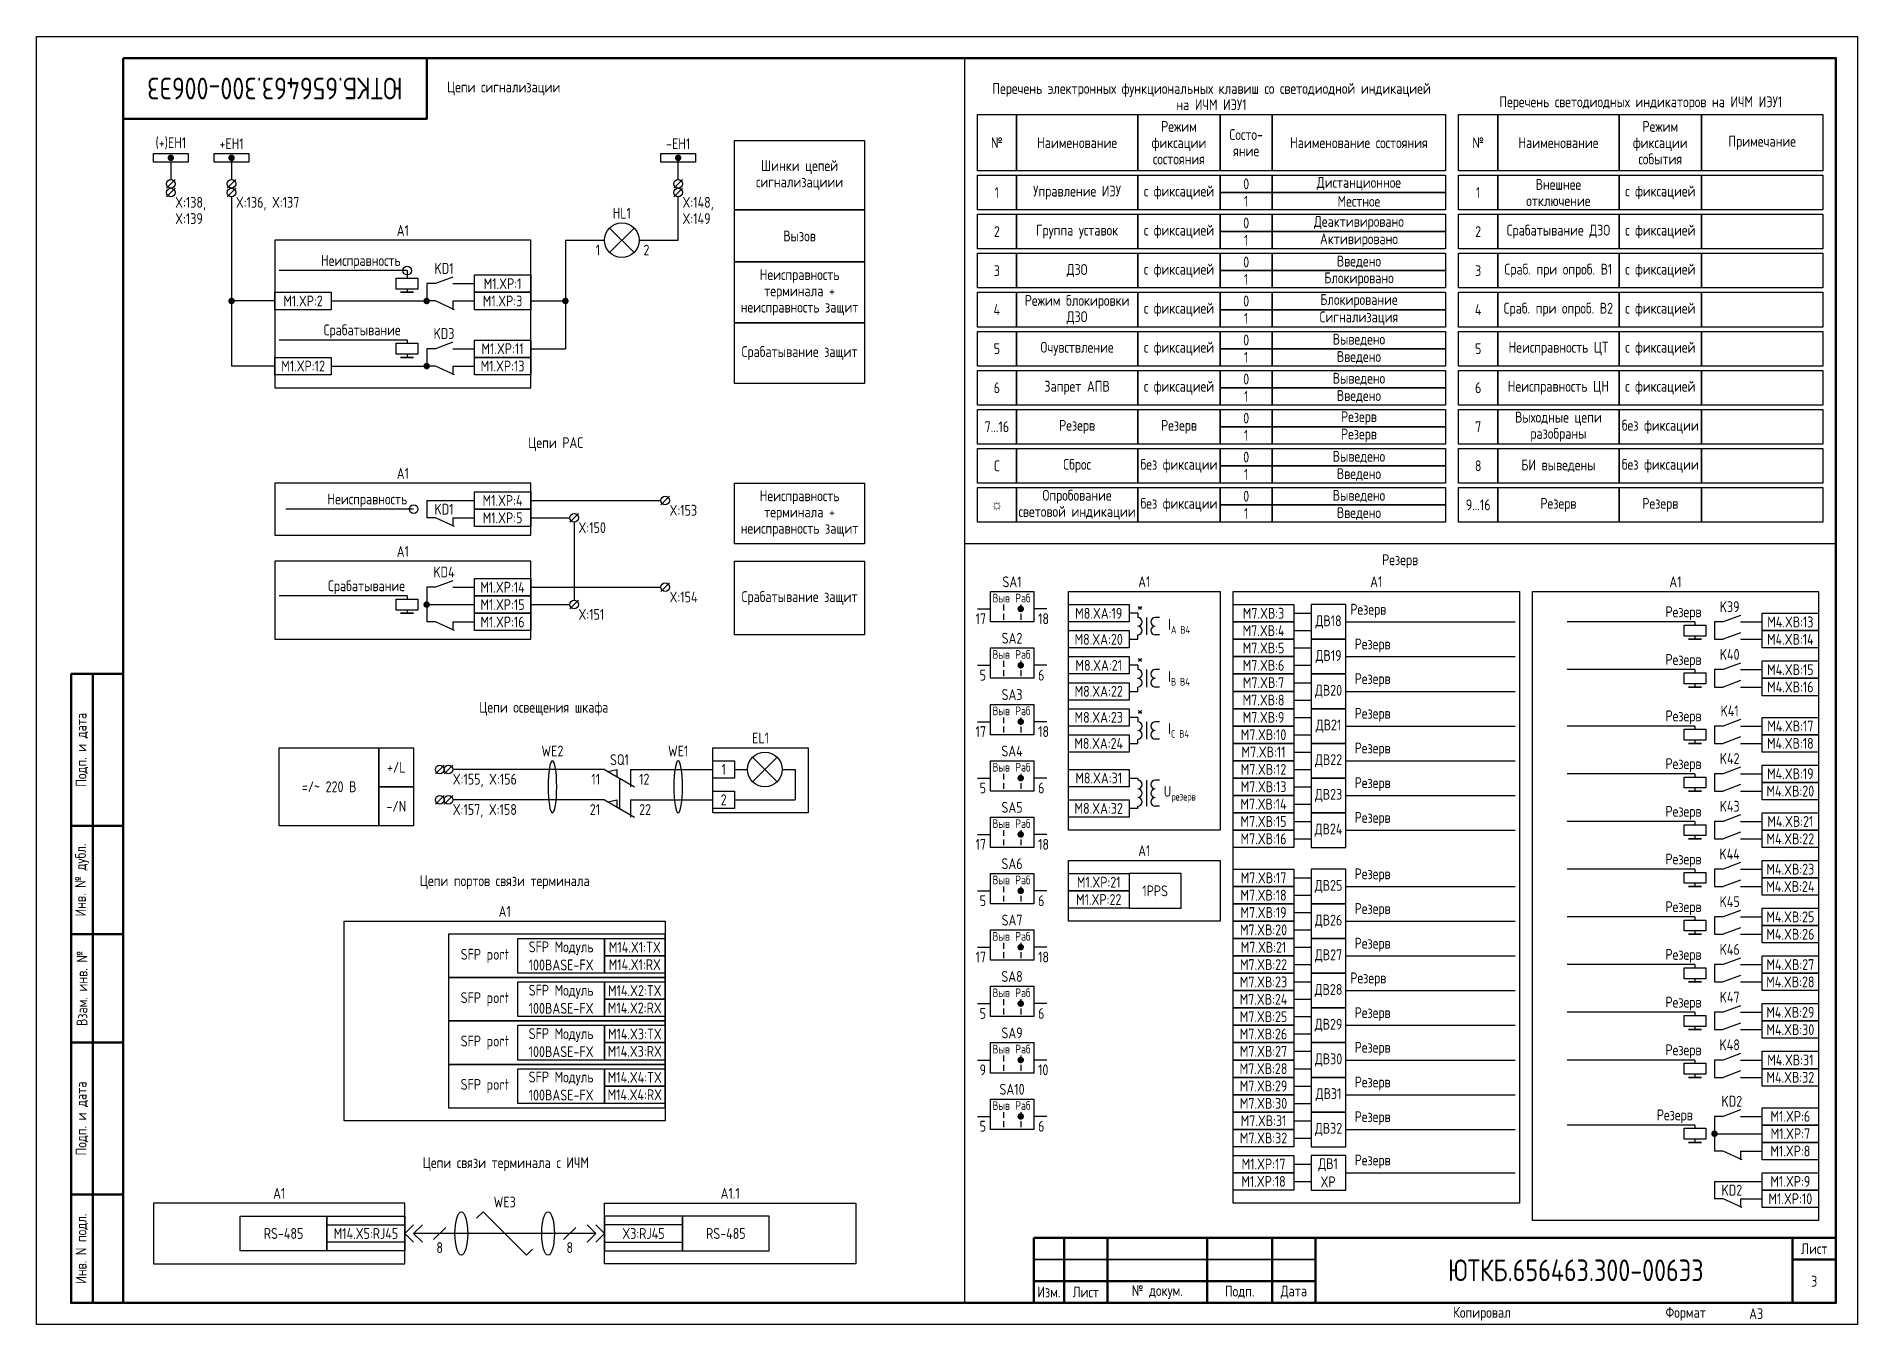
# Model space of a CAD drawing. Header units: millimetres. Extents: x -1102 to 3953, y -90 to 618.
# Drawn here: x 840 to 1260, y 0 to 297 of the extents above; entities that cross this region are included whole.
import ezdxf

# ---------------------------------------------------------------- set-up
doc = ezdxf.new("R2010")
doc.units = ezdxf.units.MM
doc.styles.add('Gost_type_A', font='GOST_A.TTF')

msp = doc.modelspace()

# ---------------------------------------------------------------- texts
at = {"insert": (895, 285), "char_height": 5, "width": 70, "attachment_point": 5, "rotation": 180, "style": 'Gost_type_A'}
msp.add_mtext('ЮТКБ.656463.300-006Э3', dxfattribs=at)
at = {"char_height": 2.5, "style": 'Gost_type_A'}
for s, insert, width, attachment_point, line_spacing_factor in [('Цепи сигнализации', (947.75, 285), 197.5, 5, 0.9), ('Перечень электронных функциональных клавиш со светодиодной индикацией\\Pна ИЧМ ИЭУ1', (1111, 280), 108, 8, 0.9), ('Перечень светодиодных индикаторов на ИЧМ ИЭУ1', (1210, 280), 84, 8, 0.9), ('Режим\\Pфиксации состояния', (1103.5, 272.5), 19, 5, 0.9), ('Режим\\Pфиксации события', (1214.5, 272.5), 19, 5, 0.9), ('№ ', (1061.5, 272.5), 9, 5, 0.9), ('Наименование ', (1080, 272.5), 28, 5, 0.9), ('Состо- яние', (1119, 272.5), 12, 5, 0.9), ('Наименование состояния ', (1145, 272.5), 40, 5, 0.9), ('№ ', (1172.5, 272.5), 9, 5, 0.9), ('Наименование ', (1191, 272.5), 28, 5, 0.9), ('Примечание', (1238, 272.5), 28, 5, 0.9), ('Шинки цепей сигнализациии', (1016, 265), 29.9999, 5, 0.9), ('1', (1061.5, 261), 9, 5, 0.9), ('Управление ИЭУ', (1080, 261), 28, 5, 0.9), ('с фиксацией', (1103.5, 261), 19, 5, 0.9), ('0', (1119, 263), 12, 5, 0.9), ('Дистанционное', (1145, 263), 40, 5, 0.9), ('1', (1172.5, 261), 9, 5, 0.9), ('Внешнее\\Pотключение ', (1191, 261), 28, 5, 0.9), ('с фиксацией', (1214.5, 261), 19, 5, 0.9), ('X:138, X:139', (872, 260), 11, 1, 0.9), ('X:136, X:137', (886, 260), 14, 1, 0.9), ('X:148,\\PX:149', (989, 260), 16, 1, 0.9), ('1', (1119, 259), 12, 5, 0.9), ('Местное', (1145, 259), 40, 5, 0.9), ('A1', (924.5, 251), 59, 8, 0.9), ('Вызов', (1016, 251), 29.9999, 5, 0.9), ('2', (1061.5, 252), 9, 5, 0.9), ('Группа уставок', (1080, 252), 28, 5, 0.9), ('с фиксацией', (1103.5, 252), 19, 5, 0.9), ('0', (1119, 254), 12, 5, 0.9), ('Деактивировано', (1145, 254), 40, 5, 0.9), ('2', (1172.5, 252), 9, 5, 0.9), ('Срабатывание ДЗО ', (1191, 252), 28, 5, 0.9), ('с фиксацией', (1214.5, 252), 19, 5, 0.9), ('1', (1119, 250), 12, 5, 0.9), ('Активировано', (1145, 250), 40, 5, 0.9), ('Неисправность', (924, 245), 37, 6, 0.8), ('3', (1061.5, 243), 9, 5, 0.9), ('ДЗО', (1080, 243), 28, 5, 0.9), ('с фиксацией', (1103.5, 243), 19, 5, 0.9), ('0', (1119, 245), 12, 5, 0.9), ('Введено', (1145, 245), 40, 5, 0.9), ('3', (1172.5, 243), 9, 5, 0.9), ('Сраб. при опроб. В1 ', (1191, 243), 28, 5, 0.9), ('с фиксацией', (1214.5, 243), 19, 5, 0.9), ('Неисправность терминала + неисправность защит', (1016, 238), 29.9999, 5, 0.9), ('1', (1119, 241), 12, 5, 0.9), ('Блокировано', (1145, 241), 40, 5, 0.9), ('4', (1061.5, 234), 9, 5, 0.9), ('Режим блокировки ДЗО', (1080, 234), 28, 5, 0.9), ('с фиксацией', (1103.5, 234), 19, 5, 0.9), ('0', (1119, 236), 12, 5, 0.9), ('Блокирование', (1145, 236), 40, 5, 0.9), ('4', (1172.5, 234), 9, 5, 0.9), ('Сраб. при опроб. В2', (1191, 234), 28, 5, 0.9), ('с фиксацией', (1214.5, 234), 19, 5, 0.9), ('1', (1119, 232), 12, 5, 0.9), ('Сигнализация', (1145, 232), 40, 5, 0.9), ('Срабатывание', (924, 229), 37, 6, 0.8), ('0', (1119, 227), 12, 5, 0.9), ('Выведено', (1145, 227), 40, 5, 0.9), ('Срабатывание защит', (1016, 224), 29.9999, 5, 0.9), ('5', (1061.5, 225), 9, 5, 0.9), ('Очувствление', (1080, 225), 28, 5, 0.9), ('с фиксацией', (1103.5, 225), 19, 5, 0.9), ('1', (1119, 223), 12, 5, 0.9), ('Введено', (1145, 223), 40, 5, 0.9), ('5', (1172.5, 225), 9, 5, 0.9), ('Неисправность ЦТ ', (1191, 225), 28, 5, 0.9), ('с фиксацией', (1214.5, 225), 19, 5, 0.9), ('0', (1119, 218), 12, 5, 0.9), ('Выведено', (1145, 218), 40, 5, 0.9), ('6', (1061.5, 216), 9, 5, 0.9), ('Запрет АПВ', (1080, 216), 28, 5, 0.9), ('с фиксацией', (1103.5, 216), 19, 5, 0.9), ('1', (1119, 214), 12, 5, 0.9), ('Введено', (1145, 214), 40, 5, 0.9), ('6', (1172.5, 216), 9, 5, 0.9), ('Неисправность ЦН', (1191, 216), 28, 5, 0.9), ('с фиксацией', (1214.5, 216), 19, 5, 0.9), ('0', (1119, 209), 12, 5, 0.9), ('Резерв', (1145, 209), 40, 5, 0.9), ('Выходные цепи разобраны ', (1191, 207), 28, 5, 0.9), ('7...16', (1061.5, 207), 9, 5, 0.9), ('Резерв', (1080, 207), 28, 5, 0.9), ('Резерв', (1103.5, 207), 19, 5, 0.9), ('1', (1119, 205), 12, 5, 0.9), ('Резерв', (1145, 205), 40, 5, 0.9), ('7', (1172.5, 207), 9, 5, 0.9), ('без фиксации', (1214.5, 207), 19, 5, 0.9), ('Цепи РАС', (959.75, 203), 197.5, 5, 0.9), ('A1', (924.5, 195), 59, 8, 0.9), ('C', (1061.5, 198), 9, 5, 0.9), ('Сброс', (1080, 198), 28, 5, 0.9), ('без фиксации', (1103.5, 198), 19, 5, 0.9), ('0', (1119, 200), 12, 5, 0.9), ('Выведено', (1145, 200), 40, 5, 0.9), ('Введено', (1145, 196), 40, 5, 0.9), ('8', (1172.5, 198), 9, 5, 0.9), ('БИ выведены ', (1191, 198), 28, 5, 0.9), ('без фиксации', (1214.5, 198), 19, 5, 0.9), ('1', (1119, 196), 12, 5, 0.9), ('Неисправность', (925.5, 190), 37, 6, 0.8), ('X:153', (986.01, 189), 8, 1, 0.9), ('Неисправность терминала + неисправность защит', (1016, 187), 29.9999, 5, 0.9), ('☼', (1061.5, 189), 9, 5, 0.9), ('Опробование световой индикации', (1080, 189), 28, 5, 0.9), ('без фиксации', (1103.5, 189), 19, 5, 0.9), ('0', (1119, 191), 12, 5, 0.9), ('Выведено', (1145, 191), 40, 5, 0.9), ('9...16', (1172.5, 189), 9, 5, 0.9), ('Резерв', (1191, 189), 28, 5, 0.9), ('Резерв', (1214.5, 189), 19, 5, 0.9), ('X:150', (965.01, 185), 8, 1, 0.9), ('1', (1119, 187), 12, 5, 0.9), ('Введено', (1145, 187), 40, 5, 0.9), ('A1', (924.5, 177), 59, 8, 0.9), ('Резерв', (1154.5, 176), 201, 5, 0.9), ('A1', (1095.5, 170), 35, 8, 0.9), ('A1', (1149, 170), 66, 8, 0.9), ('A1', (1218, 170), 66, 8, 0.9), ('Срабатывание', (925, 170), 37, 6, 0.8), ('X:154', (986.01, 169), 8, 1, 0.9), ('Срабатывание защит', (1016, 167.5), 29.9999, 5, 0.9), ('X:151', (965.01, 165), 8, 1, 0.9), ('Цепи освещения шкафа', (957, 142), 122, 5, 0.9), ('EL1', (1007, 134), 21.9942, 8, 0.9), ('+/L', (923, 128.5), 8, 5, 0.9), ('X:155, X:156', (936.01, 127), 17.9949, 1, 0.9), ('=/~ 220 В', (907.5, 124), 23, 5, 0.9), ('-/N', (923, 119.5), 8, 5, 0.9), ('X:157, X:158', (936.01, 120), 17.9949, 1, 0.9), ('A1', (1095.5, 108), 35, 8, 0.9), ('Цепи портов связи терминала', (948, 102), 197.5, 5, 0.9), ('A1', (948, 94), 74.0002, 8, 0.9), ('Резерв', (1222, 48), 37, 6, 0.8), ('Цепи связи терминала с ИЧМ', (948.25, 37), 197.5, 5, 0.9), ('A1', (896, 29), 58.0002, 8, 0.9), ('A1.1', (1000, 29), 58.0002, 8, 0.9)]:
    msp.add_mtext(s, dxfattribs=dict(at, insert=insert, width=width, attachment_point=attachment_point, line_spacing_factor=line_spacing_factor))
at = {"style": 'Gost_type_A'}
for s, insert, char_height, width, attachment_point in [('(+)EH1', (871, 271), 2.5, 10, 8), ('+EH1', (885, 271), 2.5, 10, 8), ('-EH1', (988, 271), 2.5, 10, 8), ('HL1', (975, 255), 2.5, 14, 8), ('1', (970, 249), 2.5, 6, 3), ('2', (980, 249), 2.5, 6, 1), ('KD1', (934, 243.5), 2.5, 8, 5), ('M1.XP:1', (947.5, 240), 2.5, 13, 5), ('M1.XP:2', (901.5, 236), 2.5, 13, 5), ('M1.XP:3', (947.5, 236), 2.5, 13, 5), ('KD3', (934, 228.5), 2.5, 8, 5), ('M1.XP:11', (947.5, 225), 2.5, 13, 5), ('M1.XP:12', (901.5, 221), 2.5, 13, 5), ('M1.XP:13', (947.5, 221), 2.5, 13, 5), ('KD1', (934, 188), 2.5, 8, 5), ('M1.XP:4', (947.5, 190), 2.5, 13, 5), ('M1.XP:5', (947.5, 186), 2.5, 13, 5), ('KD4', (934, 173.5), 2.5, 8, 5), ('SA1', (1065, 170), 2.5, 10, 8), ('M1.XP:14', (947.5, 170), 2.5, 13, 5), ('Выв', (1062.5, 167.5), 2, 5, 5), ('Раб', (1067.5, 167.5), 2, 5, 5), ('M1.XP:15', (947.5, 166), 2.5, 13, 5), ('17', (1059, 163.98), 2.5, 5, 3), ('18', (1071, 163.98), 2.5, 5, 1), ('M8.XA:19', (1085, 164), 2.5, 14, 5), ('*', (1094.5, 165.5), 2.5, 3, 5), ('M7.XВ:3', (1123, 164), 2.5, 14, 5), ('Резерв ', (1143, 163), 2.5, 39.8419, 7), ('Резерв', (1224, 164), 2.5, 31.0015, 6), ('K39', (1230.5, 165.5), 2.5, 5, 5), ('M1.XP:16', (947.5, 162), 2.5, 13, 5), ('\\A1;I{\\H0.7x;\\S^ A B4;}', (1101, 161), 2.5, 8, 4), ('M7.XВ:4', (1123, 160), 2.5, 14, 5), ('ДВ18', (1138, 162), 2.5, 7.9998, 5), ('M4.XВ:13', (1244.5, 162), 2.5, 13, 5), ('Выв', (1062.5, 154.5), 2, 5, 5), ('SA2', (1065, 157), 2.5, 10, 8), ('Раб', (1067.5, 154.5), 2, 5, 5), ('M8.XA:20', (1084.99, 157.99), 2.5, 14.018, 5), ('M7.XВ:5', (1123, 156), 2.5, 14, 5), ('ДВ19', (1138, 154), 2.5, 7.9998, 5), ('Резерв ', (1144, 155), 2.5, 27.8465, 7), ('K40', (1230.5, 154.5), 2.5, 5, 5), ('M4.XВ:14', (1244.5, 158), 2.5, 13, 5), ('M8.XA:21', (1085, 152), 2.5, 14, 5), ('*', (1094.5, 153.5), 2.5, 3, 5), ('M7.XВ:6', (1123, 152), 2.5, 14, 5), ('Резерв', (1224, 153), 2.5, 31.0015, 6), ('M4.XВ:15', (1244.5, 151), 2.5, 13, 5), ('5', (1059, 150.98), 2.5, 5, 3), ('6', (1071, 150.98), 2.5, 5, 1), ('M8.XA:22', (1084.99, 146), 2.5, 14.018, 5), ('\\A1;I{\\H0.7x;\\S^ B B4;}', (1101, 149), 2.5, 8, 4), ('M7.XВ:7', (1123, 148), 2.5, 14, 5), ('ДВ20', (1138, 146), 2.5, 7.9998, 5), ('Резерв ', (1144, 147), 2.5, 27.8465, 7), ('M4.XВ:16', (1244.5, 147), 2.5, 13, 5), ('SA3', (1065, 144), 2.5, 10, 8), ('M7.XВ:8', (1123, 144), 2.5, 14, 5), ('Выв', (1062.5, 141.5), 2, 5, 5), ('Раб', (1067.5, 141.5), 2, 5, 5), ('M8.XA:23', (1085, 140), 2.5, 14, 5), ('*', (1094.5, 141.5), 2.5, 3, 5), ('\\A1;I{\\H0.7x;\\S^ C B4;}', (1101, 137), 2.5, 8, 4), ('M7.XВ:9', (1123, 140), 2.5, 14, 5), ('ДВ21', (1138, 138), 2.5, 7.9998, 5), ('Резерв ', (1144, 139), 2.5, 33.4848, 7), ('Резерв', (1224, 140), 2.5, 31.0015, 6), ('K41', (1230.5, 141.5), 2.5, 5, 5), ('M4.XВ:17', (1244.5, 138), 2.5, 13, 5), ('17', (1059, 137.98), 2.5, 5, 3), ('18', (1071, 137.98), 2.5, 5, 1), ('M8.XA:24', (1084.99, 133.99), 2.5, 14.018, 5), ('M7.XВ:10', (1123, 136), 2.5, 14, 5), ('M4.XВ:18', (1244.5, 134), 2.5, 13, 5), ('WE2', (959, 131), 2.5, 10, 8), ('SQ1', (974.46, 129), 2.5, 10, 8), ('WE1', (988, 131), 2.5, 10, 8), ('SA4', (1065, 131), 2.5, 10, 8), ('M7.XВ:11', (1123, 132), 2.5, 14, 5), ('ДВ22', (1138, 130), 2.5, 7.9998, 5), ('Резерв ', (1144, 131), 2.5, 27.8465, 7), ('Резерв', (1224, 129), 2.5, 31.0015, 6), ('K42', (1230.5, 130.5), 2.5, 5, 5), ('11', (970, 127), 2.5, 6, 3), ('12', (979, 127), 2.5, 6, 1), ('1', (998.5, 128), 2.5, 5, 5), ('Выв', (1062.5, 128.5), 2, 5, 5), ('Раб', (1067.5, 128.5), 2, 5, 5), ('M8.XA:31', (1084.99, 126), 2.5, 14.018, 5), ('M7.XВ:12', (1123, 128), 2.5, 14, 5), ('Резерв', (1144, 123), 2.5, 27.8465, 7), ('M4.XВ:19', (1244.5, 127), 2.5, 13, 5), ('2', (998.5, 121), 2.5, 5, 5), ('5', (1059, 124.98), 2.5, 5, 3), ('6', (1071, 124.98), 2.5, 5, 1), ('\\A1;U{\\H0.7x;\\S^ резерв;}', (1100, 122.5), 2.5, 12, 4), ('M7.XВ:13', (1123, 124), 2.5, 14, 5), ('ДВ23', (1138, 122), 2.5, 7.9998, 5), ('M4.XВ:20', (1244.5, 123), 2.5, 13, 5), ('21', (970, 120), 2.5, 6, 3), ('22', (979, 120), 2.5, 6, 1), ('SA5', (1065, 118), 2.5, 10, 8), ('M8.XA:32', (1084.99, 119), 2.5, 14.018, 5), ('M7.XВ:14', (1123, 120), 2.5, 14, 5), ('Резерв', (1144, 115), 2.5, 27.8465, 7), ('Резерв', (1224, 118), 2.5, 31.0015, 6), ('K43', (1230.5, 119.5), 2.5, 5, 5), ('Выв', (1062.5, 115.5), 2, 5, 5), ('Раб', (1067.5, 115.5), 2, 5, 5), ('M7.XВ:15', (1123, 116), 2.5, 14, 5), ('ДВ24', (1138, 114), 2.5, 7.9998, 5), ('M4.XВ:21', (1244.5, 116), 2.5, 13, 5), ('17', (1059, 111.98), 2.5, 5, 3), ('18', (1071, 111.98), 2.5, 5, 1), ('M7.XВ:16', (1123, 112), 2.5, 14, 5), ('K44', (1230.5, 108.5), 2.5, 5, 5), ('M4.XВ:22', (1244.5, 112), 2.5, 13, 5), ('SA6', (1065, 105), 2.5, 10, 8), ('Резерв', (1144, 102), 2.5, 27.8465, 7), ('Резерв', (1224, 107), 2.5, 31.0015, 6), ('M4.XВ:23', (1244.5, 105), 2.5, 13, 5), ('Выв', (1062.5, 102.5), 2, 5, 5), ('Раб', (1067.5, 102.5), 2, 5, 5), ('M1.XP:21', (1085, 102), 2.5, 14, 5), ('1PPS', (1098, 100), 2.5, 12, 5), ('M7.XВ:17', (1123, 103), 2.5, 14, 5), ('ДВ25', (1138, 101), 2.5, 7.9998, 5), ('M4.XВ:24', (1244.5, 101), 2.5, 13, 5), ('5', (1059, 98.98), 2.5, 5, 3), ('6', (1071, 98.98), 2.5, 5, 1), ('M1.XP:22', (1085, 98), 2.5, 14, 5), ('M7.XВ:18', (1123, 99), 2.5, 14, 5), ('Резерв', (1144, 94), 2.5, 27.8465, 7), ('Резерв', (1224, 96), 2.5, 31.0015, 6), ('K45', (1230.5, 97.5), 2.5, 5, 5), ('SA7', (1065, 92), 2.5, 10, 8), ('M7.XВ:19', (1123, 95), 2.5, 14, 5), ('ДВ26', (1138, 93), 2.5, 7.9998, 5), ('M4.XВ:25', (1244.5, 94), 2.5, 13, 5), ('SFP Mодуль 100BASE-FX', (961, 85), 2.5, 19.9998, 5), ('M14.X1:TX', (978, 87), 2.5, 14, 5), ('Выв', (1062.5, 89.5), 2, 5, 5), ('Раб', (1067.5, 89.5), 2, 5, 5), ('M7.XВ:20', (1123, 91), 2.5, 14, 5), ('M7.XВ:21', (1123, 87), 2.5, 14, 5), ('Резерв', (1144, 86), 2.5, 35.933, 7), ('M4.XВ:26', (1244.5, 90), 2.5, 13, 5), ('SFP port', (949, 85), 2.5, 20, 6), ('M14.X1:RX', (978, 83), 2.5, 14, 5), ('17', (1059, 85.98), 2.5, 5, 3), ('18', (1071, 85.98), 2.5, 5, 1), ('M7.XВ:22', (1123, 83), 2.5, 14, 5), ('ДВ27', (1138, 85), 2.5, 7.9998, 5), ('Резерв', (1224, 85), 2.5, 31.0015, 6), ('K46', (1230.5, 86.5), 2.5, 5, 5), ('M4.XВ:27', (1244.5, 83), 2.5, 13, 5), ('SA8', (1065, 79), 2.5, 10, 8), ('M7.XВ:23', (1123, 79), 2.5, 14, 5), ('Резерв', (1143, 78), 2.5, 41.868, 7), ('M4.XВ:28', (1244.5, 79), 2.5, 13, 5), ('SFP port', (949, 75), 2.5, 20, 6), ('SFP Mодуль 100BASE-FX', (961, 75), 2.5, 19.9998, 5), ('M14.X2:TX', (978, 77), 2.5, 14, 5), ('Выв', (1062.5, 76.5), 2, 5, 5), ('Раб', (1067.5, 76.5), 2, 5, 5), ('M7.XВ:24', (1123, 75), 2.5, 14, 5), ('ДВ28', (1138, 77), 2.5, 7.9998, 5), ('K47', (1230.5, 75.5), 2.5, 5, 5), ('M14.X2:RX', (978, 73), 2.5, 14, 5), ('5', (1059, 72.98), 2.5, 5, 3), ('6', (1071, 72.98), 2.5, 5, 1), ('M7.XВ:25', (1123, 71), 2.5, 14, 5), ('Резерв', (1144, 70), 2.5, 42.9636, 7), ('Резерв', (1224, 74), 2.5, 31.0015, 6), ('M4.XВ:29', (1244.5, 72), 2.5, 13, 5), ('SFP Mодуль 100BASE-FX', (961, 65), 2.5, 19.9998, 5), ('M14.X3:TX', (978, 67), 2.5, 14, 5), ('SA9', (1065, 66), 2.5, 10, 8), ('M7.XВ:26', (1123, 67), 2.5, 14, 5), ('ДВ29', (1138, 69), 2.5, 7.9998, 5), ('M4.XВ:30', (1244.5, 68), 2.5, 13, 5), ('SFP port', (949, 65), 2.5, 20, 6), ('M14.X3:RX', (978, 63), 2.5, 14, 5), ('Выв', (1062.5, 63.5), 2, 5, 5), ('Раб', (1067.5, 63.5), 2, 5, 5), ('M7.XВ:27', (1123, 63), 2.5, 14, 5), ('Резерв', (1144, 62), 2.5, 40.0707, 7), ('Резерв', (1224, 63), 2.5, 31.0015, 6), ('K48', (1230.5, 64.5), 2.5, 5, 5), ('9', (1059, 59.98), 2.5, 5, 3), ('10', (1071, 59.98), 2.5, 5, 1), ('M7.XВ:28', (1123, 59), 2.5, 14, 5), ('ДВ30', (1138, 61), 2.5, 7.9998, 5), ('M4.XВ:31', (1244.5, 61), 2.5, 13, 5), ('SFP port', (949, 55), 2.5, 20, 6), ('SFP Mодуль 100BASE-FX', (961, 55), 2.5, 19.9998, 5), ('M14.X4:TX', (978, 57), 2.5, 14, 5), ('SA10', (1065, 53), 2.5, 10, 8), ('M7.XВ:29', (1123, 55), 2.5, 14, 5), ('Резерв', (1144, 54), 2.5, 38, 7), ('M4.XВ:32', (1244.5, 57), 2.5, 13, 5), ('M14.X4:RX', (978, 53), 2.5, 14, 5), ('Выв', (1062.5, 50.5), 2, 5, 5), ('Раб', (1067.5, 50.5), 2, 5, 5), ('M7.XВ:30', (1123, 51), 2.5, 14, 5), ('ДВ31', (1138, 53), 2.5, 7.9998, 5), ('KD2', (1231, 51.5), 2.5, 8, 5), ('5', (1059, 46.98), 2.5, 5, 3), ('6', (1071, 46.98), 2.5, 5, 1), ('M7.XВ:31', (1123, 47), 2.5, 14, 5), ('ДВ32', (1138, 45), 2.5, 7.9998, 5), ('Резерв ', (1144, 46), 2.5, 37, 7), ('M1.XP:6', (1244.5, 48), 2.5, 13, 5), ('M7.XВ:32', (1123, 43), 2.5, 14, 5), ('M1.XP:7', (1244.5, 44), 2.5, 13, 5), ('M1.XP:17', (1123, 37), 2.5, 14, 5), ('ДВ1 XP', (1137.88, 35), 2.5, 7.7588, 5), ('Резерв', (1144, 36), 2.5, 37, 7), ('M1.XP:8', (1244.5, 40), 2.5, 13, 5), ('M1.XP:18', (1123, 33), 2.5, 14, 5), ('M1.XP:9', (1244.5, 33), 2.5, 13, 5), ('WE3', (948, 27), 2.5, 20, 8), ('KD2', (1231, 31), 2.5, 8, 5), ('M1.XP:10', (1244.5, 29), 2.5, 13, 5), ('RS-485', (897, 21), 2.5, 19.9998, 5), ('M14.X5:RJ45', (916, 21), 2.5, 18.0002, 5), ('X3:RJ45', (980, 21), 2.5, 18.0002, 5), ('RS-485', (999, 21), 2.5, 19.9998, 5), ('8', (933, 19), 2.5, 20, 2), ('8', (963, 19), 2.5, 20, 2), ('ЮТКБ.656463.300-006Э3', (1195, 12.5), 5, 120, 5), ('3', (1250, 10), 2.5, 10, 5), ('A3', (1235, 2.5), 2.5, 20, 4)]:
    msp.add_mtext(s, dxfattribs=dict(at, insert=insert, char_height=char_height, width=width, attachment_point=attachment_point))

# ---------------------------------------------------------------- blocks, each defined once
blk = doc.blocks.new('Штамп угловой верхний')
at = {"lineweight": 50}
blk.add_lwpolyline([(0, 0), (70, 0), (70, -14), (0, -14)], close=True, dxfattribs=at)
blk = doc.blocks.new('Формат_А3')
blk.add_lwpolyline([(-420, 297), (0, 297), (0, 0), (-420, 0)], close=True)
at = {"lineweight": 50}
blk.add_lwpolyline([(-400, 292), (-5, 292), (-5, 5), (-400, 5)], close=True, dxfattribs=at)
blk = doc.blocks.new('Штамп левый нижний')
at = {"lineweight": 50}
for points in [[(-12, 145), (-7, 145), (-7, 110), (-12, 110)], [(-7, 145), (0, 145), (0, 110), (-7, 110)], [(-12, 110), (-7, 110), (-7, 85), (-12, 85)], [(-7, 110), (0, 110), (0, 85), (-7, 85)], [(-12, 85), (-7, 85), (-7, 60), (-12, 60)], [(-7, 85), (0, 85), (0, 60), (-7, 60)], [(-12, 60), (-7, 60), (-7, 25), (-12, 25)], [(-7, 60), (0, 60), (0, 25), (-7, 25)], [(-12, 25), (-7, 25), (-7, 0), (-12, 0)], [(-7, 25), (0, 25), (0, 0), (-7, 0)]]:
    blk.add_lwpolyline(points, close=True, dxfattribs=at)
at = {"char_height": 2.5, "attachment_point": 5, "rotation": 90, "style": 'Gost_type_A'}
for s, insert, width in [('Подп. и дата', (-9.5, 127.5), 35), ('Инв. № дубл.', (-9.5, 97.5), 25), ('Взам. инв. №', (-9.5, 72.5), 25), ('Подп. и дата', (-9.5, 42.5), 35), ('Инв. N подл.', (-9.5, 12.5), 25)]:
    blk.add_mtext(s, dxfattribs=dict(at, insert=insert, width=width))
blk = doc.blocks.new('Штамп малый нижний')
at = {"lineweight": 50}
for points in [[(-185, 15), (-178, 15), (-178, 5), (-185, 5)], [(-178, 15), (-168, 15), (-168, 5), (-178, 5)], [(-168, 15), (-145, 15), (-145, 5), (-168, 5)], [(-145, 15), (-130, 15), (-130, 5), (-145, 5)], [(-130, 15), (-120, 15), (-120, 5), (-130, 5)], [(-120, 15), (-10, 15), (-10, 0), (-120, 0)], [(-10, 15), (0, 15), (0, 10), (-10, 10)], [(-10, 10), (0, 10), (0, 0), (-10, 0)], [(-185, 5), (-178, 5), (-178, 0), (-185, 0)], [(-178, 5), (-168, 5), (-168, 0), (-178, 0)], [(-168, 5), (-145, 5), (-145, 0), (-168, 0)], [(-145, 5), (-130, 5), (-130, 0), (-145, 0)], [(-130, 5), (-120, 5), (-120, 0), (-130, 0)]]:
    blk.add_lwpolyline(points, close=True, dxfattribs=at)
for points in [[(-185, 15), (-178, 15), (-178, 10), (-185, 10)], [(-178, 15), (-168, 15), (-168, 10), (-178, 10)], [(-168, 15), (-145, 15), (-145, 10), (-168, 10)], [(-145, 15), (-130, 15), (-130, 10), (-145, 10)], [(-130, 15), (-120, 15), (-120, 10), (-130, 10)], [(-185, 10), (-178, 10), (-178, 5), (-185, 5)], [(-178, 10), (-168, 10), (-168, 5), (-178, 5)], [(-168, 10), (-145, 10), (-145, 5), (-168, 5)], [(-145, 10), (-130, 10), (-130, 5), (-145, 5)], [(-130, 10), (-120, 10), (-120, 5), (-130, 5)]]:
    blk.add_lwpolyline(points, close=True)
at = {"char_height": 2.5, "style": 'Gost_type_A'}
for s, insert, width, attachment_point in [('Лист', (-5, 12.5), 10, 5), ('Изм.', (-181.5, 2.5), 7, 5), ('Лист', (-173, 2.5), 10, 5), ('№ докум.', (-156.5, 2.5), 23, 5), ('Подп.', (-137.5, 2.5), 15, 5), ('Дата', (-125, 2.5), 10, 5), ('Копировал', (-75, -2.53), 13.1202, 6), ('Формат', (-30, -2.53), 13.1202, 6)]:
    blk.add_mtext(s, dxfattribs=dict(at, insert=insert, width=width, attachment_point=attachment_point))
blk = doc.blocks.new('POINT')
at = {"const_width": 0.75}
blk.add_lwpolyline([(-0.375, 0, 1), (0.375, 0, 1)], format="xyb", close=True, dxfattribs=at)
blk = doc.blocks.new('Шинка')
blk.add_lwpolyline([(-4, 1), (4, 1), (4, -1), (-4, -1)], close=True)
blk.add_blockref('POINT', (0, 0))
blk = doc.blocks.new('Переключатель_положение')
for p, q in [((2, 1), (2, -0.34)), ((2, -1.14), (2, -2.49))]:
    blk.add_line(p, q)

# ---------------------------------------------------------------- linework, layer by layer
for p, q in [((1054, 292), (1054, 5)), ((885, 269), (885, 264)), ((988, 264), (988, 269)), ((871, 268), (871, 264)), ((872, 264), (870, 262)), ((872, 262), (870, 260)), ((886, 264), (884, 262)), ((886, 262), (884, 260)), ((989, 264), (987, 262)), ((989, 262), (987, 260)), ((988, 262), (988, 262.01)), ((988, 262), (988, 262.01)), ((885, 260), (885, 221)), ((988, 250), (988, 260)), ((972.17, 252.83), (977.83, 247.17)), ((977.83, 252.83), (972.17, 247.17)), ((962, 250), (971, 250)), ((962, 250), (962, 225)), ((979, 250), (988, 250)), ((925.5, 243), (896, 243)), ((925.5, 243), (925.5, 241.25)), ((895, 236), (885, 236)), ((925.5, 238.75), (925.5, 238)), ((936, 236), (936, 234)), ((954, 236), (962, 236)), ((925.5, 227), (896, 227)), ((925.5, 227), (925.5, 226.25)), ((925.5, 223.75), (925.5, 223)), ((954, 225), (962, 225)), ((895, 221), (885, 221)), ((936, 221), (936, 219)), ((930, 190), (930, 186)), ((954, 190), (984, 190)), ((986.01, 191), (984.01, 189)), ((927, 188), (897.5, 188)), ((936, 186), (936, 184)), ((954, 186), (963, 186)), ((965, 187), (963, 185)), ((964, 185), (964, 167)), ((1255, 180), (1054, 180)), ((925.5, 168), (896, 168)), ((925.5, 168), (925.5, 167.25)), ((954, 170), (984, 170)), ((986.01, 171), (984.01, 169)), ((925.5, 164.75), (925.5, 164)), ((954, 166), (963, 166)), ((965, 167), (963, 165)), ((1057, 165), (1060, 165)), ((1073, 165), (1070, 165)), ((1094, 164), (1092, 164)), ((1130, 164), (1134, 164)), ((936, 162), (936, 160)), ((1130, 160), (1134, 160)), ((1142, 162), (1181, 162)), ((1222.5, 162), (1193, 162)), ((1222.5, 162), (1222.5, 161.25)), ((1092, 158), (1094, 158)), ((1130, 156), (1134, 156)), ((1222.5, 158.75), (1222.5, 158)), ((1057, 152), (1060, 152)), ((1073, 152), (1070, 152)), ((1094, 152), (1092, 152)), ((1130, 152), (1134, 152)), ((1142, 154), (1181, 154)), ((1130, 148), (1134, 148)), ((1222.5, 151), (1193, 151)), ((1222.5, 151), (1222.5, 150.25)), ((1222.5, 147.75), (1222.5, 147)), ((1092, 146), (1094, 146)), ((1130, 144), (1134, 144)), ((1142, 146), (1181, 146)), ((1057, 139), (1060, 139)), ((1073, 139), (1070, 139)), ((1094, 140), (1092, 140)), ((1130, 140), (1134, 140)), ((1130, 136), (1134, 136)), ((1142, 138), (1181, 138)), ((1222.5, 138), (1193, 138)), ((1222.5, 138), (1222.5, 137.25)), ((1222.5, 134.75), (1222.5, 134)), ((1005.17, 130.83), (1010.83, 125.17)), ((1010.83, 130.83), (1005.17, 125.17)), ((1092, 134), (1094, 134)), ((1130, 132), (1134, 132)), ((934.01, 129), (932.01, 127)), ((936.01, 129), (934.01, 127)), ((971, 128), (936.01, 128)), ((971, 128), (977.92, 124)), ((971.87, 127.5), (973.87, 128)), ((973.87, 128), (973.87, 126.34)), ((977, 128), (977, 124)), ((977, 128), (996, 128)), ((1001, 128), (1004, 128)), ((1012, 128), (1015, 128)), ((1015, 128), (1015, 121)), ((1057, 126), (1060, 126)), ((1073, 126), (1070, 126)), ((1130, 128), (1134, 128)), ((1142, 130), (1181, 130)), ((1222.5, 127), (1193, 127)), ((1222.5, 127), (1222.5, 126.25)), ((934.01, 122), (932.01, 120)), ((936.01, 122), (934.01, 120)), ((1130, 124), (1134, 124)), ((1142, 122), (1181, 122)), ((1222.5, 123.75), (1222.5, 123)), ((971, 121), (936.01, 121)), ((971, 121), (977.92, 117)), ((971.87, 120.5), (973.87, 121)), ((973.87, 121), (973.87, 119.34)), ((977, 121), (977, 117)), ((977, 121), (996, 121)), ((1001, 121), (1015, 121)), ((1130, 120), (1134, 120)), ((1130, 116), (1134, 116)), ((1142, 114), (1181, 114)), ((1222.5, 116), (1193, 116)), ((1222.5, 116), (1222.5, 115.25)), ((1057, 113), (1060, 113)), ((1073, 113), (1070, 113)), ((1130, 112), (1134, 112)), ((1222.5, 112.75), (1222.5, 112)), ((1222.5, 105), (1193, 105)), ((1222.5, 105), (1222.5, 104.25)), ((1130, 103), (1134, 103)), ((1142, 101), (1181, 101)), ((1222.5, 101.75), (1222.5, 101)), ((1057, 100), (1060, 100)), ((1073, 100), (1070, 100)), ((1130, 99), (1134, 99)), ((1130, 95), (1134, 95)), ((1142, 93), (1181, 93)), ((1222.5, 94), (1193, 94)), ((1222.5, 94), (1222.5, 93.25)), ((1130, 91), (1134, 91)), ((1222.5, 90.75), (1222.5, 90)), ((1057, 87), (1060, 87)), ((1073, 87), (1070, 87)), ((1130, 87), (1134, 87)), ((1142, 85), (1181, 85)), ((1130, 83), (1134, 83)), ((1222.5, 83), (1193, 83)), ((1222.5, 83), (1222.5, 82.25)), ((1130, 79), (1134, 79)), ((1142, 77), (1181, 77)), ((1222.5, 79.75), (1222.5, 79)), ((1057, 74), (1060, 74)), ((1073, 74), (1070, 74)), ((1130, 75), (1134, 75)), ((1222.5, 72), (1193, 72)), ((1222.5, 72), (1222.5, 71.25)), ((1130, 71), (1134, 71)), ((1142, 69), (1181, 69)), ((1222.5, 68.75), (1222.5, 68)), ((1130, 67), (1134, 67)), ((1130, 63), (1134, 63)), ((1057, 61), (1060, 61)), ((1073, 61), (1070, 61)), ((1130, 59), (1134, 59)), ((1142, 61), (1181, 61)), ((1222.5, 61), (1193, 61)), ((1222.5, 61), (1222.5, 60.25)), ((1130, 55), (1134, 55)), ((1222.5, 57.75), (1222.5, 57)), ((1130, 51), (1134, 51)), ((1142, 53), (1181, 53)), ((1057, 48), (1060, 48)), ((1073, 48), (1070, 48)), ((1130, 47), (1134, 47)), ((1130, 43), (1134, 43)), ((1142, 45), (1181, 45)), ((1222.5, 46), (1193, 46)), ((1222.5, 46), (1222.5, 45.25)), ((1222.5, 42.75), (1222.5, 42)), ((1233, 40), (1233, 38)), ((1130, 37), (1134, 37)), ((1142, 35), (1181, 35)), ((1130, 33), (1134, 33)), ((1227, 33), (1227, 29)), ((941.53, 24.53), (943, 26)), ((943, 26), (953, 16)), ((1233, 29), (1233, 27)), ((925, 21), (927, 23)), ((925, 21), (927, 23)), ((925, 21), (927, 19)), ((925, 21), (927, 19)), ((927, 21), (929, 23)), ((927, 21), (929, 23)), ((969, 21), (927, 21)), ((927, 21), (929, 19)), ((927, 21), (929, 19)), ((934.41, 22.41), (931.59, 19.59)), ((964.41, 22.41), (961.59, 19.59)), ((969, 21), (967, 23)), ((969, 21), (967, 23)), ((969, 21), (967, 19)), ((969, 21), (967, 19)), ((971, 21), (969, 23)), ((971, 21), (969, 23)), ((971, 21), (969, 19)), ((971, 21), (969, 19)), ((953, 16), (954.41, 17.41))]:
    msp.add_line(p, q)
at = {"ltscale": 1.08}
for p, q in [((932, 240), (930, 240)), ((930, 240), (930, 236)), ((936, 240), (941, 240)), ((908, 236), (930, 236)), ((932, 236), (930, 236)), ((936, 236), (941, 236)), ((932, 225), (930, 225)), ((930, 225), (930, 221)), ((936, 225), (941, 225)), ((908, 221), (930, 221)), ((932, 221), (930, 221)), ((936, 221), (941, 221)), ((930, 190), (941, 190)), ((932, 186), (930, 186)), ((936, 186), (941, 186)), ((932, 170), (930, 170)), ((930, 170), (930, 162)), ((936, 170), (941, 170)), ((930, 166), (941, 166)), ((932, 162), (930, 162)), ((936, 162), (941, 162)), ((1229, 162), (1227, 162)), ((1227, 162), (1227, 158)), ((1233, 162), (1238, 162)), ((1227, 158), (1229, 158)), ((1233, 158), (1238, 158)), ((1229, 151), (1227, 151)), ((1227, 151), (1227, 147)), ((1227, 147), (1229, 147)), ((1233, 151), (1238, 151)), ((1233, 147), (1238, 147)), ((1229, 138), (1227, 138)), ((1227, 138), (1227, 134)), ((1233, 138), (1238, 138)), ((1227, 134), (1229, 134)), ((1233, 134), (1238, 134)), ((1229, 127), (1227, 127)), ((1227, 127), (1227, 123)), ((1233, 127), (1238, 127)), ((1227, 123), (1229, 123)), ((1233, 123), (1238, 123)), ((1229, 116), (1227, 116)), ((1227, 116), (1227, 112)), ((1233, 116), (1238, 116)), ((1227, 112), (1229, 112)), ((1233, 112), (1238, 112)), ((1229, 105), (1227, 105)), ((1227, 105), (1227, 101)), ((1233, 105), (1238, 105)), ((1227, 101), (1229, 101)), ((1233, 101), (1238, 101)), ((1229, 94), (1227, 94)), ((1227, 94), (1227, 90)), ((1233, 94), (1238, 94)), ((1227, 90), (1229, 90)), ((1233, 90), (1238, 90)), ((1229, 83), (1227, 83)), ((1227, 83), (1227, 79)), ((1233, 83), (1238, 83)), ((1227, 79), (1229, 79)), ((1233, 79), (1238, 79)), ((1229, 72), (1227, 72)), ((1227, 72), (1227, 68)), ((1233, 72), (1238, 72)), ((1227, 68), (1229, 68)), ((1233, 68), (1238, 68)), ((1229, 61), (1227, 61)), ((1227, 61), (1227, 57)), ((1233, 61), (1238, 61)), ((1227, 57), (1229, 57)), ((1233, 57), (1238, 57)), ((1229, 48), (1227, 48)), ((1227, 48), (1227, 40)), ((1233, 48), (1238, 48)), ((1227, 44), (1238, 44)), ((1229, 40), (1227, 40)), ((1233, 40), (1238, 40)), ((1227, 33), (1238, 33)), ((1229, 29), (1227, 29)), ((1233, 29), (1238, 29))]:
    msp.add_line(p, q, dxfattribs=at)
at = {"ltscale": 4.32}
for p, q in [((936, 241.5), (932, 240)), ((936.39, 234), (932, 236)), ((936, 226.5), (932, 225)), ((936.39, 219), (932, 221)), ((936.39, 184), (932, 186)), ((936, 171.5), (932, 170)), ((936.39, 160), (932, 162)), ((1233, 163.5), (1229, 162)), ((1233, 159.5), (1229, 158)), ((1233, 152.5), (1229, 151)), ((1233, 148.5), (1229, 147)), ((1233, 139.5), (1229, 138)), ((1233, 135.5), (1229, 134)), ((1233, 128.5), (1229, 127)), ((1233, 124.5), (1229, 123)), ((1233, 117.5), (1229, 116)), ((1233, 113.5), (1229, 112)), ((1233, 106.5), (1229, 105)), ((1233, 102.5), (1229, 101)), ((1233, 95.5), (1229, 94)), ((1233, 91.5), (1229, 90)), ((1233, 84.5), (1229, 83)), ((1233, 80.5), (1229, 79)), ((1233, 73.5), (1229, 72)), ((1233, 69.5), (1229, 68)), ((1233, 62.5), (1229, 61)), ((1233, 58.5), (1229, 57)), ((1233, 49.5), (1229, 48)), ((1233.39, 38), (1229, 40)), ((1233.39, 27), (1229, 29))]:
    msp.add_line(p, q, dxfattribs=at)
at = {"ltscale": 4}
for p, q in [((1094, 164), (1094, 163)), ((1094, 163.5), (1094, 163)), ((1096, 163), (1096, 159)), ((1096, 163), (1096, 159)), ((1099, 163), (1098, 163)), ((1099, 163), (1098, 163)), ((1094, 158), (1094, 159)), ((1099, 159), (1098, 159)), ((1099, 159), (1098, 159)), ((1094, 152), (1094, 151)), ((1094, 151.5), (1094, 151)), ((1094, 146), (1094, 147)), ((1096, 151), (1096, 147)), ((1096, 151), (1096, 147)), ((1099, 151), (1098, 151)), ((1099, 151), (1098, 151)), ((1099, 147), (1098, 147)), ((1099, 147), (1098, 147)), ((1094, 140), (1094, 139)), ((1094, 139.5), (1094, 139)), ((1096, 139), (1096, 135)), ((1096, 139), (1096, 135)), ((1099, 139), (1098, 139)), ((1099, 139), (1098, 139)), ((1094, 134), (1094, 135)), ((1099, 135), (1098, 135)), ((1099, 135), (1098, 135)), ((1092, 126), (1094, 126)), ((1094, 126), (1094, 125.5)), ((1094, 126), (1094, 125.5)), ((1096, 125.5), (1096, 121.5)), ((1096, 123.5), (1096, 119.5)), ((1099, 125.5), (1098, 125.5)), ((1094, 119), (1092, 119)), ((1094, 119), (1094, 119.5)), ((1099, 119.5), (1098, 119.5))]:
    msp.add_line(p, q, dxfattribs=at)
at = {"ltscale": 0.5}
msp.add_line((974.46, 126), (974.46, 119), dxfattribs=at)
for points in [[(1057, 279), (1066, 279), (1066, 266), (1057, 266)], [(1066, 279), (1094, 279), (1094, 266), (1066, 266)], [(1094, 279), (1113, 279), (1113, 266), (1094, 266)], [(1113, 279), (1125, 279), (1125, 266), (1113, 266)], [(1125, 279), (1165, 279), (1165, 266), (1125, 266)], [(1168, 279), (1177, 279), (1177, 266), (1168, 266)], [(1177, 279), (1205, 279), (1205, 266), (1177, 266)], [(1205, 279), (1224, 279), (1224, 266), (1205, 266)], [(1224, 279), (1252, 279), (1252, 266), (1224, 266)], [(1031, 257), (1001, 257), (1001, 273), (1031, 273)], [(1057, 265), (1066, 265), (1066, 257), (1057, 257)], [(1066, 265), (1094, 265), (1094, 257), (1066, 257)], [(1094, 265), (1113, 265), (1113, 257), (1094, 257)], [(1113, 265), (1125, 265), (1125, 261), (1113, 261)], [(1125, 265), (1165, 265), (1165, 261), (1125, 261)], [(1168, 265), (1177, 265), (1177, 257), (1168, 257)], [(1177, 265), (1205, 265), (1205, 257), (1177, 257)], [(1205, 265), (1224, 265), (1224, 257), (1205, 257)], [(1224, 265), (1252, 265), (1252, 257), (1224, 257)], [(1113, 261), (1125, 261), (1125, 257), (1113, 257)], [(1125, 261), (1165, 261), (1165, 257), (1125, 257)], [(1031, 245), (1001, 245), (1001, 257), (1031, 257)], [(1057, 256), (1066, 256), (1066, 248), (1057, 248)], [(1066, 256), (1094, 256), (1094, 248), (1066, 248)], [(1094, 256), (1113, 256), (1113, 248), (1094, 248)], [(1113, 256), (1125, 256), (1125, 252), (1113, 252)], [(1113, 252), (1125, 252), (1125, 248), (1113, 248)], [(1125, 256), (1165, 256), (1165, 252), (1125, 252)], [(1125, 252), (1165, 252), (1165, 248), (1125, 248)], [(1168, 256), (1177, 256), (1177, 248), (1168, 248)], [(1177, 256), (1205, 256), (1205, 248), (1177, 248)], [(1205, 256), (1224, 256), (1224, 248), (1205, 248)], [(1224, 256), (1252, 256), (1252, 248), (1224, 248)], [(895, 216), (954, 216), (954, 250), (895, 250)], [(1031, 231), (1001, 231), (1001, 245), (1031, 245)], [(1057, 247), (1066, 247), (1066, 239), (1057, 239)], [(1066, 247), (1094, 247), (1094, 239), (1066, 239)], [(1094, 247), (1113, 247), (1113, 239), (1094, 239)], [(1113, 247), (1125, 247), (1125, 243), (1113, 243)], [(1125, 247), (1165, 247), (1165, 243), (1125, 243)], [(1168, 247), (1177, 247), (1177, 239), (1168, 239)], [(1177, 247), (1205, 247), (1205, 239), (1177, 239)], [(1205, 247), (1224, 247), (1224, 239), (1205, 239)], [(1224, 247), (1252, 247), (1252, 239), (1224, 239)], [(928, 241.25), (928, 238.75), (923, 238.75), (923, 241.25)], [(941, 242), (954, 242), (954, 238), (941, 238)], [(1113, 243), (1125, 243), (1125, 239), (1113, 239)], [(1125, 243), (1165, 243), (1165, 239), (1125, 239)], [(895, 238), (908, 238), (908, 234), (895, 234)], [(927, 238), (924, 238)], [(941, 238), (954, 238), (954, 234), (941, 234)], [(1057, 238), (1066, 238), (1066, 230), (1057, 230)], [(1066, 238), (1094, 238), (1094, 230), (1066, 230)], [(1094, 238), (1113, 238), (1113, 230), (1094, 230)], [(1113, 238), (1125, 238), (1125, 234), (1113, 234)], [(1125, 238), (1165, 238), (1165, 234), (1125, 234)], [(1168, 238), (1177, 238), (1177, 230), (1168, 230)], [(1177, 238), (1205, 238), (1205, 230), (1177, 230)], [(1205, 238), (1224, 238), (1224, 230), (1205, 230)], [(1224, 238), (1252, 238), (1252, 230), (1224, 230)], [(1031, 217), (1001, 217), (1001, 231), (1031, 231)], [(1113, 234), (1125, 234), (1125, 230), (1113, 230)], [(1125, 234), (1165, 234), (1165, 230), (1125, 230)], [(941, 227), (954, 227), (954, 223), (941, 223)], [(1057, 229), (1066, 229), (1066, 221), (1057, 221)], [(1066, 229), (1094, 229), (1094, 221), (1066, 221)], [(1094, 229), (1113, 229), (1113, 221), (1094, 221)], [(1113, 229), (1125, 229), (1125, 225), (1113, 225)], [(1125, 229), (1165, 229), (1165, 225), (1125, 225)], [(1168, 229), (1177, 229), (1177, 221), (1168, 221)], [(1177, 229), (1205, 229), (1205, 221), (1177, 221)], [(1205, 229), (1224, 229), (1224, 221), (1205, 221)], [(1224, 229), (1252, 229), (1252, 221), (1224, 221)], [(895, 223), (908, 223), (908, 219), (895, 219)], [(928, 226.25), (928, 223.75), (923, 223.75), (923, 226.25)], [(927, 223), (924, 223)], [(941, 223), (954, 223), (954, 219), (941, 219)], [(1113, 225), (1125, 225), (1125, 221), (1113, 221)], [(1125, 225), (1165, 225), (1165, 221), (1125, 221)], [(1057, 220), (1066, 220), (1066, 212), (1057, 212)], [(1066, 220), (1094, 220), (1094, 212), (1066, 212)], [(1094, 220), (1113, 220), (1113, 212), (1094, 212)], [(1113, 220), (1125, 220), (1125, 216), (1113, 216)], [(1125, 220), (1165, 220), (1165, 216), (1125, 216)], [(1168, 220), (1177, 220), (1177, 212), (1168, 212)], [(1177, 220), (1205, 220), (1205, 212), (1177, 212)], [(1205, 220), (1224, 220), (1224, 212), (1205, 212)], [(1224, 220), (1252, 220), (1252, 212), (1224, 212)], [(1113, 216), (1125, 216), (1125, 212), (1113, 212)], [(1125, 216), (1165, 216), (1165, 212), (1125, 212)], [(1057, 211), (1066, 211), (1066, 203), (1057, 203)], [(1066, 211), (1094, 211), (1094, 203), (1066, 203)], [(1094, 211), (1113, 211), (1113, 203), (1094, 203)], [(1113, 211), (1125, 211), (1125, 207), (1113, 207)], [(1125, 211), (1165, 211), (1165, 207), (1125, 207)], [(1168, 211), (1177, 211), (1177, 203), (1168, 203)], [(1177, 211), (1205, 211), (1205, 203), (1177, 203)], [(1205, 211), (1224, 211), (1224, 203), (1205, 203)], [(1224, 211), (1252, 211), (1252, 203), (1224, 203)], [(1113, 207), (1125, 207), (1125, 203), (1113, 203)], [(1125, 207), (1165, 207), (1165, 203), (1125, 203)], [(1057, 202), (1066, 202), (1066, 194), (1057, 194)], [(1066, 202), (1094, 202), (1094, 194), (1066, 194)], [(1094, 202), (1113, 202), (1113, 194), (1094, 194)], [(1113, 202), (1125, 202), (1125, 198), (1113, 198)], [(1125, 202), (1165, 202), (1165, 198), (1125, 198)], [(1168, 202), (1177, 202), (1177, 194), (1168, 194)], [(1177, 202), (1205, 202), (1205, 194), (1177, 194)], [(1205, 202), (1224, 202), (1224, 194), (1205, 194)], [(1224, 202), (1252, 202), (1252, 194), (1224, 194)], [(1113, 198), (1125, 198), (1125, 194), (1113, 194)], [(1125, 198), (1165, 198), (1165, 194), (1125, 194)], [(895, 182), (954, 182), (954, 194), (895, 194)], [(1031, 180), (1001, 180), (1001, 194), (1031, 194)], [(941, 192), (954, 192), (954, 188), (941, 188)], [(1057, 193), (1066, 193), (1066, 185), (1057, 185)], [(1066, 193), (1094, 193), (1094, 185), (1066, 185)], [(1094, 193), (1113, 193), (1113, 185), (1094, 185)], [(1113, 193), (1125, 193), (1125, 189), (1113, 189)], [(1113, 189), (1125, 189), (1125, 185), (1113, 185)], [(1125, 193), (1165, 193), (1165, 189), (1125, 189)], [(1125, 189), (1165, 189), (1165, 185), (1125, 185)], [(1168, 193), (1177, 193), (1177, 185), (1168, 185)], [(1177, 193), (1205, 193), (1205, 185), (1177, 185)], [(1205, 193), (1224, 193), (1224, 185), (1205, 185)], [(1224, 193), (1252, 193), (1252, 185), (1224, 185)], [(941, 188), (954, 188), (954, 184), (941, 184)], [(895, 158), (954, 158), (954, 176), (895, 176)], [(1031, 159), (1001, 159), (1001, 176), (1031, 176)], [(941, 172), (954, 172), (954, 168), (941, 168)], [(941, 168), (954, 168), (954, 164), (941, 164)], [(1060, 169), (1070, 169), (1070, 162), (1060, 162)], [(1078, 169), (1113, 169), (1113, 114), (1078, 114)], [(1116, 169), (1182, 169), (1182, 28), (1116, 28)], [(1185, 169), (1251, 169), (1251, 24), (1185, 24)], [(928, 167.25), (928, 164.75), (923, 164.75), (923, 167.25)], [(927, 164), (924, 164)], [(941, 164), (954, 164), (954, 160), (941, 160)], [(1078, 166), (1092, 166), (1092, 162), (1078, 162)], [(1116, 166), (1130, 166), (1130, 162), (1116, 162)], [(1238, 164), (1251, 164), (1251, 160), (1238, 160)], [(1078, 160), (1092, 160), (1092, 156), (1078, 156)], [(1116, 162), (1130, 162), (1130, 158), (1116, 158)], [(1225, 161.25), (1225, 158.75), (1220, 158.75), (1220, 161.25)], [(1238, 160), (1251, 160), (1251, 156), (1238, 156)], [(1060, 156), (1070, 156), (1070, 149), (1060, 149)], [(1116, 158), (1130, 158), (1130, 154), (1116, 154)], [(1224, 158), (1221, 158)], [(1078, 154), (1092, 154), (1092, 150), (1078, 150)], [(1116, 154), (1130, 154), (1130, 150), (1116, 150)], [(1238, 153), (1251, 153), (1251, 149), (1238, 149)], [(1078, 148), (1092, 148), (1092, 144), (1078, 144)], [(1116, 150), (1130, 150), (1130, 146), (1116, 146)], [(1225, 150.25), (1225, 147.75), (1220, 147.75), (1220, 150.25)], [(1224, 147), (1221, 147)], [(1238, 149), (1251, 149), (1251, 145), (1238, 145)], [(1060, 143), (1070, 143), (1070, 136), (1060, 136)], [(1116, 146), (1130, 146), (1130, 142), (1116, 142)], [(1078, 142), (1092, 142), (1092, 138), (1078, 138)], [(1116, 142), (1130, 142), (1130, 138), (1116, 138)], [(1238, 140), (1251, 140), (1251, 136), (1238, 136)], [(1078, 136), (1092, 136), (1092, 132), (1078, 132)], [(1116, 138), (1130, 138), (1130, 134), (1116, 134)], [(1225, 137.25), (1225, 134.75), (1220, 134.75), (1220, 137.25)], [(1238, 136), (1251, 136), (1251, 132), (1238, 132)], [(919, 115), (896, 115), (896, 133), (919, 133)], [(927, 124), (919, 124), (919, 133), (927, 133)], [(996, 133), (1018, 133), (1018, 118), (996, 118)], [(1116, 134), (1130, 134), (1130, 130), (1116, 130)], [(1224, 134), (1221, 134)], [(996, 130), (1001, 130), (1001, 126), (996, 126)], [(1060, 130), (1070, 130), (1070, 123), (1060, 123)], [(1078, 128), (1092, 128), (1092, 124), (1078, 124)], [(1116, 130), (1130, 130), (1130, 126), (1116, 126)], [(1116, 126), (1130, 126), (1130, 122), (1116, 122)], [(1225, 126.25), (1225, 123.75), (1220, 123.75), (1220, 126.25)], [(1238, 129), (1251, 129), (1251, 125), (1238, 125)], [(927, 115), (919, 115), (919, 124), (927, 124)], [(996, 123), (1001, 123), (1001, 119), (996, 119)], [(1116, 122), (1130, 122), (1130, 118), (1116, 118)], [(1224, 123), (1221, 123)], [(1238, 125), (1251, 125), (1251, 121), (1238, 121)], [(1078, 121), (1092, 121), (1092, 117), (1078, 117)], [(1116, 118), (1130, 118), (1130, 114), (1116, 114)], [(1238, 118), (1251, 118), (1251, 114), (1238, 114)], [(1060, 117), (1070, 117), (1070, 110), (1060, 110)], [(1116, 114), (1130, 114), (1130, 110), (1116, 110)], [(1225, 115.25), (1225, 112.75), (1220, 112.75), (1220, 115.25)], [(1238, 114), (1251, 114), (1251, 110), (1238, 110)], [(1224, 112), (1221, 112)], [(1078, 107), (1113, 107), (1113, 93), (1078, 93)], [(1116, 105), (1130, 105), (1130, 101), (1116, 101)], [(1238, 107), (1251, 107), (1251, 103), (1238, 103)], [(1060, 104), (1070, 104), (1070, 97), (1060, 97)], [(1078, 104), (1092, 104), (1092, 100), (1078, 100)], [(1116, 101), (1130, 101), (1130, 97), (1116, 97)], [(1225, 104.25), (1225, 101.75), (1220, 101.75), (1220, 104.25)], [(1224, 101), (1221, 101)], [(1238, 103), (1251, 103), (1251, 99), (1238, 99)], [(1078, 100), (1092, 100), (1092, 96), (1078, 96)], [(1116, 97), (1130, 97), (1130, 93), (1116, 93)], [(911, 93), (985, 93), (985, 47), (911, 47)], [(1116, 93), (1130, 93), (1130, 89), (1116, 89)], [(1225, 93.25), (1225, 90.75), (1220, 90.75), (1220, 93.25)], [(1238, 96), (1251, 96), (1251, 92), (1238, 92)], [(935, 80), (985, 80), (985, 90), (935, 90)], [(951, 89), (971, 89), (971, 81), (951, 81)], [(971, 89), (985, 89), (985, 85), (971, 85)], [(1060, 91), (1070, 91), (1070, 84), (1060, 84)], [(1116, 89), (1130, 89), (1130, 85), (1116, 85)], [(1224, 90), (1221, 90)], [(1238, 92), (1251, 92), (1251, 88), (1238, 88)], [(971, 85), (985, 85), (985, 81), (971, 81)], [(1116, 85), (1130, 85), (1130, 81), (1116, 81)], [(1238, 85), (1251, 85), (1251, 81), (1238, 81)], [(935, 70), (985, 70), (985, 80), (935, 80)], [(1116, 81), (1130, 81), (1130, 77), (1116, 77)], [(1225, 82.25), (1225, 79.75), (1220, 79.75), (1220, 82.25)], [(1238, 81), (1251, 81), (1251, 77), (1238, 77)], [(951, 79), (971, 79), (971, 71), (951, 71)], [(971, 79), (985, 79), (985, 75), (971, 75)], [(1060, 78), (1070, 78), (1070, 71), (1060, 71)], [(1116, 77), (1130, 77), (1130, 73), (1116, 73)], [(1224, 79), (1221, 79)], [(971, 75), (985, 75), (985, 71), (971, 71)], [(1116, 73), (1130, 73), (1130, 69), (1116, 69)], [(1238, 74), (1251, 74), (1251, 70), (1238, 70)], [(935, 60), (985, 60), (985, 70), (935, 70)], [(951, 69), (971, 69), (971, 61), (951, 61)], [(971, 69), (985, 69), (985, 65), (971, 65)], [(1116, 69), (1130, 69), (1130, 65), (1116, 65)], [(1225, 71.25), (1225, 68.75), (1220, 68.75), (1220, 71.25)], [(1224, 68), (1221, 68)], [(1238, 70), (1251, 70), (1251, 66), (1238, 66)], [(971, 65), (985, 65), (985, 61), (971, 61)], [(1060, 65), (1070, 65), (1070, 58), (1060, 58)], [(1116, 65), (1130, 65), (1130, 61), (1116, 61)], [(1238, 63), (1251, 63), (1251, 59), (1238, 59)], [(935, 50), (985, 50), (985, 60), (935, 60)], [(951, 59), (971, 59), (971, 51), (951, 51)], [(971, 59), (985, 59), (985, 55), (971, 55)], [(1116, 61), (1130, 61), (1130, 57), (1116, 57)], [(1225, 60.25), (1225, 57.75), (1220, 57.75), (1220, 60.25)], [(1238, 59), (1251, 59), (1251, 55), (1238, 55)], [(971, 55), (985, 55), (985, 51), (971, 51)], [(1116, 57), (1130, 57), (1130, 53), (1116, 53)], [(1224, 57), (1221, 57)], [(1060, 52), (1070, 52), (1070, 45), (1060, 45)], [(1116, 53), (1130, 53), (1130, 49), (1116, 49)], [(1116, 49), (1130, 49), (1130, 45), (1116, 45)], [(1238, 50), (1251, 50), (1251, 46), (1238, 46)], [(1116, 45), (1130, 45), (1130, 41), (1116, 41)], [(1225, 45.25), (1225, 42.75), (1220, 42.75), (1220, 45.25)], [(1224, 42), (1221, 42)], [(1238, 46), (1251, 46), (1251, 42), (1238, 42)], [(1238, 42), (1251, 42), (1251, 38), (1238, 38)], [(1116, 39), (1130, 39), (1130, 35), (1116, 35)], [(1116, 35), (1130, 35), (1130, 31), (1116, 31)], [(1238, 35), (1251, 35), (1251, 31), (1238, 31)], [(1238, 31), (1251, 31), (1251, 27), (1238, 27)], [(867, 14), (925, 14), (925, 28), (867, 28)], [(1029, 14), (971, 14), (971, 28), (1029, 28)], [(887, 25), (907, 25), (907, 17), (887, 17)], [(907, 25), (925, 25), (925, 17), (907, 17)], [(907, 23), (925, 23), (925, 19), (907, 19)], [(989, 25), (971, 25), (971, 17), (989, 17)], [(989, 23), (971, 23), (971, 19), (989, 19)], [(1009, 25), (989, 25), (989, 17), (1009, 17)]]:
    msp.add_lwpolyline(points, close=True)
at = {"ltscale": 4}
for points in [[(1134, 158), (1142, 158), (1142, 166), (1134, 166)], [(1134, 150), (1142, 150), (1142, 158), (1134, 158)], [(1134, 142), (1142, 142), (1142, 150), (1134, 150)], [(1134, 134), (1142, 134), (1142, 142), (1134, 142)], [(1134, 126), (1142, 126), (1142, 134), (1134, 134)], [(1134, 118), (1142, 118), (1142, 126), (1134, 126)], [(1134, 110), (1142, 110), (1142, 118), (1134, 118)], [(1134, 97), (1142, 97), (1142, 105), (1134, 105)], [(1092, 96), (1104, 96), (1104, 104), (1092, 104)], [(1134, 89), (1142, 89), (1142, 97), (1134, 97)], [(1134, 81), (1142, 81), (1142, 89), (1134, 89)], [(1134, 73), (1142, 73), (1142, 81), (1134, 81)], [(1134, 65), (1142, 65), (1142, 73), (1134, 73)], [(1134, 57), (1142, 57), (1142, 65), (1134, 65)], [(1134, 49), (1142, 49), (1142, 57), (1134, 57)], [(1134, 41), (1142, 41), (1142, 49), (1134, 49)], [(1134, 31), (1142, 31), (1142, 39), (1134, 39)]]:
    msp.add_lwpolyline(points, close=True, dxfattribs=at)
for centre, radius in [((871, 263), 1), ((871, 261), 1), ((885, 263), 1), ((885, 261), 1), ((988, 263), 1), ((988, 261), 1), ((975, 250), 4), ((925.5, 243), 1), ((927, 188), 1), ((985.01, 190), 1), ((964, 186), 1), ((985.01, 170), 1), ((964, 166), 1), ((1008, 128), 4), ((933.01, 128), 1), ((935.01, 128), 1), ((933.01, 121), 1), ((935.01, 121), 1)]:
    msp.add_circle(centre, radius)
for centre, start, end in [((1094, 162), 270, 90), ((1094, 162), 270, 90), ((1094, 160), 270, 90), ((1094, 160), 270, 90), ((1098, 162), 90, 270), ((1098, 162), 90, 270), ((1098, 160), 90, 270), ((1098, 160), 90, 270), ((1094, 150), 270, 90), ((1094, 150), 270, 90), ((1094, 148), 270, 90), ((1094, 148), 270, 90), ((1098, 150), 90, 270), ((1098, 150), 90, 270), ((1098, 148), 90, 270), ((1098, 148), 90, 270), ((1094, 138), 270, 90), ((1094, 138), 270, 90), ((1098, 138), 90, 270), ((1098, 138), 90, 270), ((1094, 136), 270, 90), ((1094, 136), 270, 90), ((1098, 136), 90, 270), ((1098, 136), 90, 270), ((1094, 124.5), 270, 90), ((1094, 122.5), 270, 90), ((1098, 124.5), 90, 270), ((1098, 124.5), 90, 270), ((1098, 122.5), 90, 270), ((1098, 122.5), 90, 270), ((1094, 120.5), 270, 90), ((1098, 120.5), 90, 270)]:
    msp.add_arc(centre, 1, start, end, dxfattribs=at)
at = {"extrusion": (0, 0, -1)}
for centre in [(959, 124), (988, 124)]:
    msp.add_ellipse(centre, major_axis=(0, -6), ratio=0.166667, dxfattribs=at)
for centre in [(938, 21), (958, 21)]:
    msp.add_ellipse(centre, major_axis=(0, -5), ratio=0.293778)

# ---------------------------------------------------------------- block references
for name, p in [('Формат_А3', (1260, 0)), ('Штамп угловой верхний', (860, 292)), ('Шинка', (871, 269)), ('Шинка', (885, 269)), ('Шинка', (988, 269)), ('POINT', (885, 236)), ('POINT', (930, 236)), ('POINT', (962, 236)), ('POINT', (930, 221)), ('POINT', (930, 166)), ('Переключатель_положение', (1061, 165)), ('POINT', (1067, 165)), ('Переключатель_положение', (1065, 165)), ('Переключатель_положение', (1061, 152)), ('POINT', (1067, 152)), ('Переключатель_положение', (1065, 152)), ('Штамп левый нижний', (860, 5)), ('Переключатель_положение', (1061, 139)), ('POINT', (1067, 139)), ('Переключатель_положение', (1065, 139)), ('Переключатель_положение', (1061, 126)), ('POINT', (1067, 126)), ('Переключатель_положение', (1065, 126)), ('Переключатель_положение', (1061, 113)), ('POINT', (1067, 113)), ('Переключатель_положение', (1065, 113)), ('Переключатель_положение', (1061, 100)), ('Переключатель_положение', (1065, 100)), ('POINT', (1067, 100)), ('Переключатель_положение', (1061, 87)), ('POINT', (1067, 87)), ('Переключатель_положение', (1065, 87)), ('Переключатель_положение', (1061, 74)), ('POINT', (1067, 74)), ('Переключатель_положение', (1065, 74)), ('Переключатель_положение', (1061, 61)), ('POINT', (1067, 61)), ('Переключатель_положение', (1065, 61)), ('Переключатель_положение', (1061, 48)), ('POINT', (1067, 48)), ('Переключатель_положение', (1065, 48)), ('POINT', (1227, 44)), ('Штамп малый нижний', (1255, 5))]:
    msp.add_blockref(name, p)

msp.set_redraw_order([(e.dxf.handle, doc.entitydb.next_handle()) for e in msp.query("TEXT MTEXT ATTDEF DIMENSION ARC_DIMENSION")])  # texts and dimensions are drawn at this point

doc.saveas('drawing.dxf')
